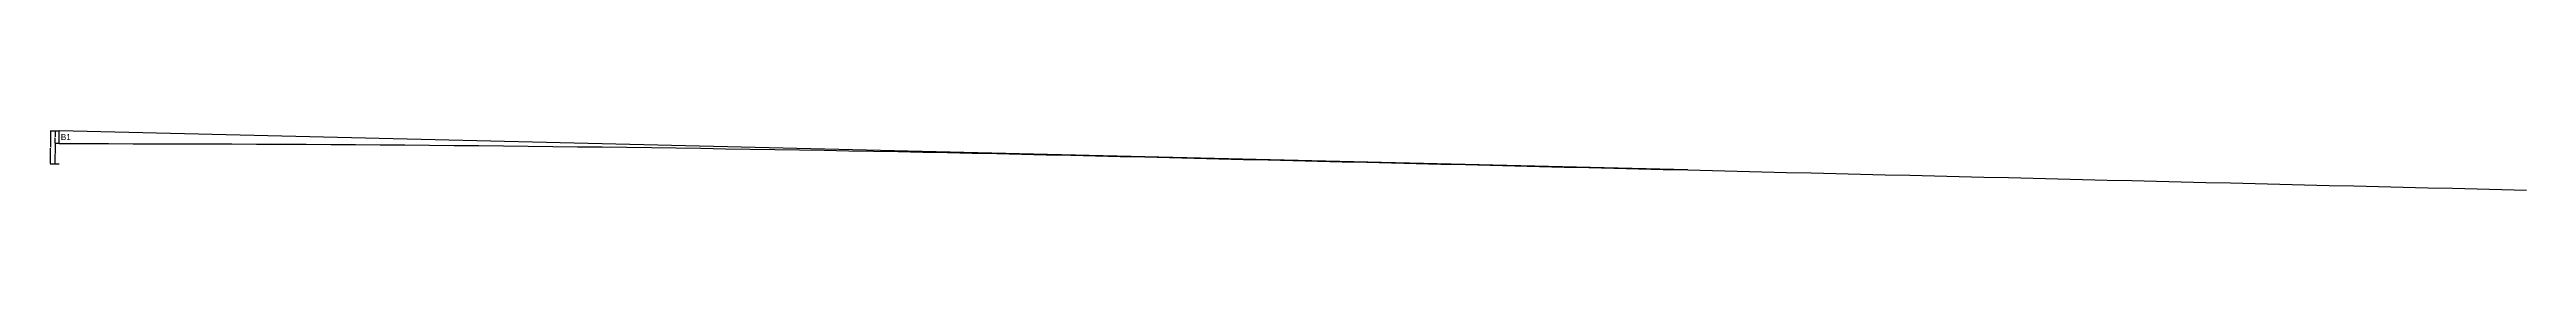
# Model space of a CAD drawing. Extents: x -4 to 1000, y -11 to 13.
import ezdxf

# ---------------------------------------------------------------- set-up
doc = ezdxf.new("R2010")
doc.units = 0
doc.header["$MEASUREMENT"] = 0
doc.layers.get('0').update_dxf_attribs({"linetype": 'CONTINUOUS'})
doc.layers.get('Defpoints').update_dxf_attribs({"linetype": 'CONTINUOUS'})
doc.layers.add('SLICE', color=7, linetype='CONTINUOUS')
doc.dimstyles.get("Standard").update_dxf_attribs({"dimtxt": 0.18, "dimasz": 0.18, "dimexe": 0.18, "dimexo": 0.0625, "dimgap": 0.09, "dimtad": 0, "dimtih": 1, "dimtoh": 1, "dimdec": 4, "dimzin": 0, "dimdsep": 46, "dimtxsty": 'Standard', "dimcen": 0.09, "dimadec": 0, "dimazin": 0, "dimtfac": 1, "dimtdec": 4, "dimtofl": 0, "dimtmove": 0, "dimatfit": 3, "dimfxl": 1, "dimtolj": 1, "dimtzin": 0, "dimarcsym": 0})

# ---------------------------------------------------------------- blocks, each defined once
blk = doc.blocks.new('*D1')
at = {"color": 0, "lineweight": -2, "transparency": 16777216}
for p, q in [((-0.1, 13.4), (-1.8, 13.4)), ((-1.6, 13.3), (-1.6, 11)), ((-1.6, 8.5), (-1.6, 10.7)), ((-0.1, 8.3), (-1.8, 8.3))]:
    blk.add_line(p, q, dxfattribs=at)
at = {"color": 0, "transparency": 16777216}
for points in [[(-1.6, 13.3), (-1.5, 13.3), (-1.6, 13.4)], [(-1.6, 8.5), (-1.5, 8.5), (-1.6, 8.3)]]:
    blk.add_solid(points, dxfattribs=at)
at = {"layer": 'Defpoints', "color": 0, "transparency": 16777216}
for p in [(-1.6, 13.4), (0, 13.4), (0, 8.3)]:
    blk.add_point(p, dxfattribs=at)
at = {"color": 0, "transparency": 16777216, "insert": (-1.6, 10.9), "char_height": 0.18, "attachment_point": 5}
blk.add_mtext('\\A1;5.1637', dxfattribs=at)
blk = doc.blocks.new('*D2')
at = {"color": 0, "lineweight": -2, "transparency": 16777216}
for p, q in [((-0.1, 8.3), (-1.8, 8.3)), ((-0.1, 0), (-1.8, 0)), ((-1.6, 8.1), (-1.6, 4.3)), ((-1.6, 0.2), (-1.6, 4))]:
    blk.add_line(p, q, dxfattribs=at)
at = {"color": 0, "transparency": 16777216}
for points in [[(-1.6, 8.1), (-1.6, 8.1), (-1.6, 8.3)], [(-1.6, 0.2), (-1.6, 0.2), (-1.6, 0)]]:
    blk.add_solid(points, dxfattribs=at)
at = {"layer": 'Defpoints', "color": 0, "transparency": 16777216}
for p in [(-1.6, 0), (0, 8.3), (0, 0)]:
    blk.add_point(p, dxfattribs=at)
at = {"color": 0, "transparency": 16777216, "insert": (-1.6, 4.1), "char_height": 0.18, "attachment_point": 5}
blk.add_mtext('\\A1;8.2850', dxfattribs=at)
blk = doc.blocks.new('*D3')
at = {"color": 0, "lineweight": -2, "transparency": 16777216}
for p, q in [((-0.1, 13.4), (-3.7, 13.4)), ((-3.5, 13.3), (-3.5, 6.9)), ((-0.1, 0), (-3.7, 0)), ((-3.5, 0.2), (-3.5, 6.5))]:
    blk.add_line(p, q, dxfattribs=at)
at = {"color": 0, "transparency": 16777216}
for points in [[(-3.5, 13.3), (-3.5, 13.3), (-3.5, 13.4)], [(-3.5, 0.2), (-3.5, 0.2), (-3.5, 0)]]:
    blk.add_solid(points, dxfattribs=at)
at = {"layer": 'Defpoints', "color": 0, "transparency": 16777216}
for p in [(0, 13.4), (-3.5, 0), (0, 0)]:
    blk.add_point(p, dxfattribs=at)
at = {"color": 0, "transparency": 16777216, "insert": (-3.5, 6.7), "char_height": 0.18, "attachment_point": 5}
blk.add_mtext('\\A1;13.4487', dxfattribs=at)

msp = doc.modelspace()

# ---------------------------------------------------------------- linework, layer by layer
at = {"layer": 'SLICE'}
for p, q in [((0, 8.285), (0.00145, 13.44871)), ((659.89218, -2.42336), (0.00145, 13.44871)), ((0, 8.285), (10, 8.28219)), ((10, 8.28219), (20, 8.27374)), ((20, 8.27374), (29.99999, 8.25963)), ((29.99999, 8.25963), (39.99997, 8.23985)), ((39.99997, 8.23985), (49.99993, 8.2144)), ((49.99993, 8.2144), (59.99988, 8.18329)), ((59.99988, 8.18329), (69.99982, 8.14652)), ((69.99982, 8.14652), (79.99973, 8.10411)), ((79.99973, 8.10411), (89.99961, 8.05606)), ((89.99961, 8.05606), (99.99947, 8.00237)), ((99.99947, 8.00237), (109.99929, 7.94305)), ((109.99929, 7.94305), (119.99908, 7.87809)), ((119.99908, 7.87809), (129.99883, 7.80752)), ((129.99883, 7.80752), (139.99854, 7.73132)), ((139.99854, 7.73132), (149.9982, 7.6495)), ((149.9982, 7.6495), (159.99782, 7.56207)), ((159.99782, 7.56207), (169.99739, 7.46902)), ((169.99739, 7.46902), (179.9969, 7.37036)), ((179.9969, 7.37036), (189.99636, 7.26609)), ((189.99636, 7.26609), (199.99575, 7.15621)), ((199.99575, 7.15621), (209.99509, 7.04072)), ((209.99509, 7.04072), (219.99435, 6.91962)), ((219.99435, 6.91962), (229.99355, 6.79291)), ((229.99355, 6.79291), (239.99267, 6.66058)), ((239.99267, 6.66058), (249.99172, 6.52265)), ((249.99172, 6.52265), (259.99069, 6.3791)), ((259.99069, 6.3791), (269.98958, 6.22993)), ((269.98958, 6.22993), (279.98838, 6.07514)), ((279.98838, 6.07514), (289.98709, 5.91473)), ((289.98709, 5.91473), (299.98571, 5.74869)), ((299.98571, 5.74869), (309.98424, 5.57703)), ((309.98424, 5.57703), (319.98266, 5.39973)), ((319.98266, 5.39973), (329.98099, 5.21679)), ((329.98099, 5.21679), (339.97921, 5.0282)), ((339.97921, 5.0282), (349.97732, 4.83397)), ((349.97732, 4.83397), (359.97532, 4.63408)), ((359.97532, 4.63408), (369.97321, 4.42854)), ((369.97321, 4.42854), (379.97098, 4.21734)), ((379.97098, 4.21734), (389.96863, 4.00053)), ((389.96863, 4.00053), (399.96616, 3.77829)), ((399.96616, 3.77829), (409.96358, 3.55115)), ((409.96358, 3.55115), (419.96091, 3.32015)), ((419.96091, 3.32015), (429.95818, 3.08638)), ((429.95818, 3.08638), (439.9554, 2.85071)), ((439.9554, 2.85071), (449.95259, 2.61371)), ((449.95259, 2.61371), (459.94976, 2.3758)), ((459.94976, 2.3758), (469.94692, 2.13725)), ((469.94692, 2.13725), (479.94406, 1.89825)), ((479.94406, 1.89825), (489.9412, 1.65894)), ((489.9412, 1.65894), (499.93833, 1.41938)), ((499.93833, 1.41938), (509.93545, 1.17966)), ((509.93545, 1.17966), (519.93258, 0.9398)), ((519.93258, 0.9398), (529.9297, 0.69984)), ((529.9297, 0.69984), (539.92682, 0.4598)), ((539.92682, 0.4598), (549.92394, 0.2197)), ((549.92394, 0.2197), (559.92105, -0.02046)), ((559.92105, -0.02046), (569.91817, -0.26065)), ((569.91817, -0.26065), (579.91528, -0.50087)), ((579.91528, -0.50087), (589.9124, -0.74112)), ((589.9124, -0.74112), (599.90951, -0.9814)), ((599.90951, -0.9814), (609.90662, -1.22169)), ((609.90662, -1.22169), (619.90374, -1.462)), ((619.90374, -1.462), (629.90085, -1.70233)), ((629.90085, -1.70233), (639.89796, -1.94266)), ((639.89796, -1.94266), (649.89507, -2.18301)), ((649.89507, -2.18301), (659.89218, -2.42336)), ((659.89218, -2.42336), (669.8893, -2.66372)), ((669.8893, -2.66372), (679.88641, -2.90409)), ((679.88641, -2.90409), (689.88352, -3.14446)), ((689.88352, -3.14446), (699.88063, -3.38484)), ((699.88063, -3.38484), (709.87774, -3.62523)), ((709.87774, -3.62523), (719.87485, -3.86562)), ((719.87485, -3.86562), (729.87196, -4.10601)), ((729.87196, -4.10601), (739.86907, -4.34641)), ((739.86907, -4.34641), (749.86618, -4.58681)), ((749.86618, -4.58681), (759.86329, -4.82721)), ((759.86329, -4.82721), (769.8604, -5.06762)), ((769.8604, -5.06762), (779.85751, -5.30803)), ((779.85751, -5.30803), (789.85462, -5.54844)), ((789.85462, -5.54844), (799.85173, -5.78885)), ((799.85173, -5.78885), (809.84884, -6.02927)), ((809.84884, -6.02927), (819.84595, -6.26969)), ((819.84595, -6.26969), (829.84306, -6.5101)), ((829.84306, -6.5101), (839.84017, -6.75053)), ((839.84017, -6.75053), (849.83728, -6.99095)), ((849.83728, -6.99095), (859.83439, -7.23137)), ((859.83439, -7.23137), (869.8315, -7.4718)), ((869.8315, -7.4718), (879.82861, -7.71223)), ((879.82861, -7.71223), (889.82572, -7.95265)), ((889.82572, -7.95265), (899.82283, -8.19308)), ((899.82283, -8.19308), (909.81994, -8.43351)), ((909.81994, -8.43351), (919.81705, -8.67395)), ((919.81705, -8.67395), (929.81416, -8.91438)), ((929.81416, -8.91438), (939.81127, -9.15482)), ((939.81127, -9.15482), (949.80838, -9.39525)), ((949.80838, -9.39525), (959.80549, -9.63569)), ((959.80549, -9.63569), (969.8026, -9.87613)), ((969.8026, -9.87613), (979.79971, -10.11657)), ((979.79971, -10.11657), (989.79682, -10.35701)), ((989.79682, -10.35701), (999.79393, -10.59745))]:
    msp.add_line(p, q, dxfattribs=at)

# ---------------------------------------------------------------- texts
at = {"insert": (0.61814, 12.21293), "char_height": 2.5, "attachment_point": 1}
msp.add_mtext_dynamic_manual_height_columns('B1', width=2.927866, gutter_width=1, heights=[0], dxfattribs=at)

# ---------------------------------------------------------------- dimensions: what is measured, and where the dimension line sits
for p1, p2, distance, picture, middle in [((0.00145, 13.44871), (0, 0), -3.49285, '*D3', (-3.49213, 6.72473)), ((0, 8.285), (0.00145, 13.44871), 1.57992, '*D1', (-1.57919, 10.8673))]:
    dim = msp.add_aligned_dim(p1=p1, p2=p2, distance=distance, dimstyle='Standard')
    dim.commit()
    dim.dimension.update_dxf_attribs({"geometry": picture, "text_midpoint": middle})
dim = msp.add_linear_dim(base=(-1.61084, 0), p1=(0, 8.285), p2=(0, 0), angle=90, dimstyle='Standard')
dim.commit()
dim.dimension.update_dxf_attribs({"geometry": '*D2', "text_midpoint": (-1.61084, 4.1425)})

doc.saveas('drawing.dxf')
